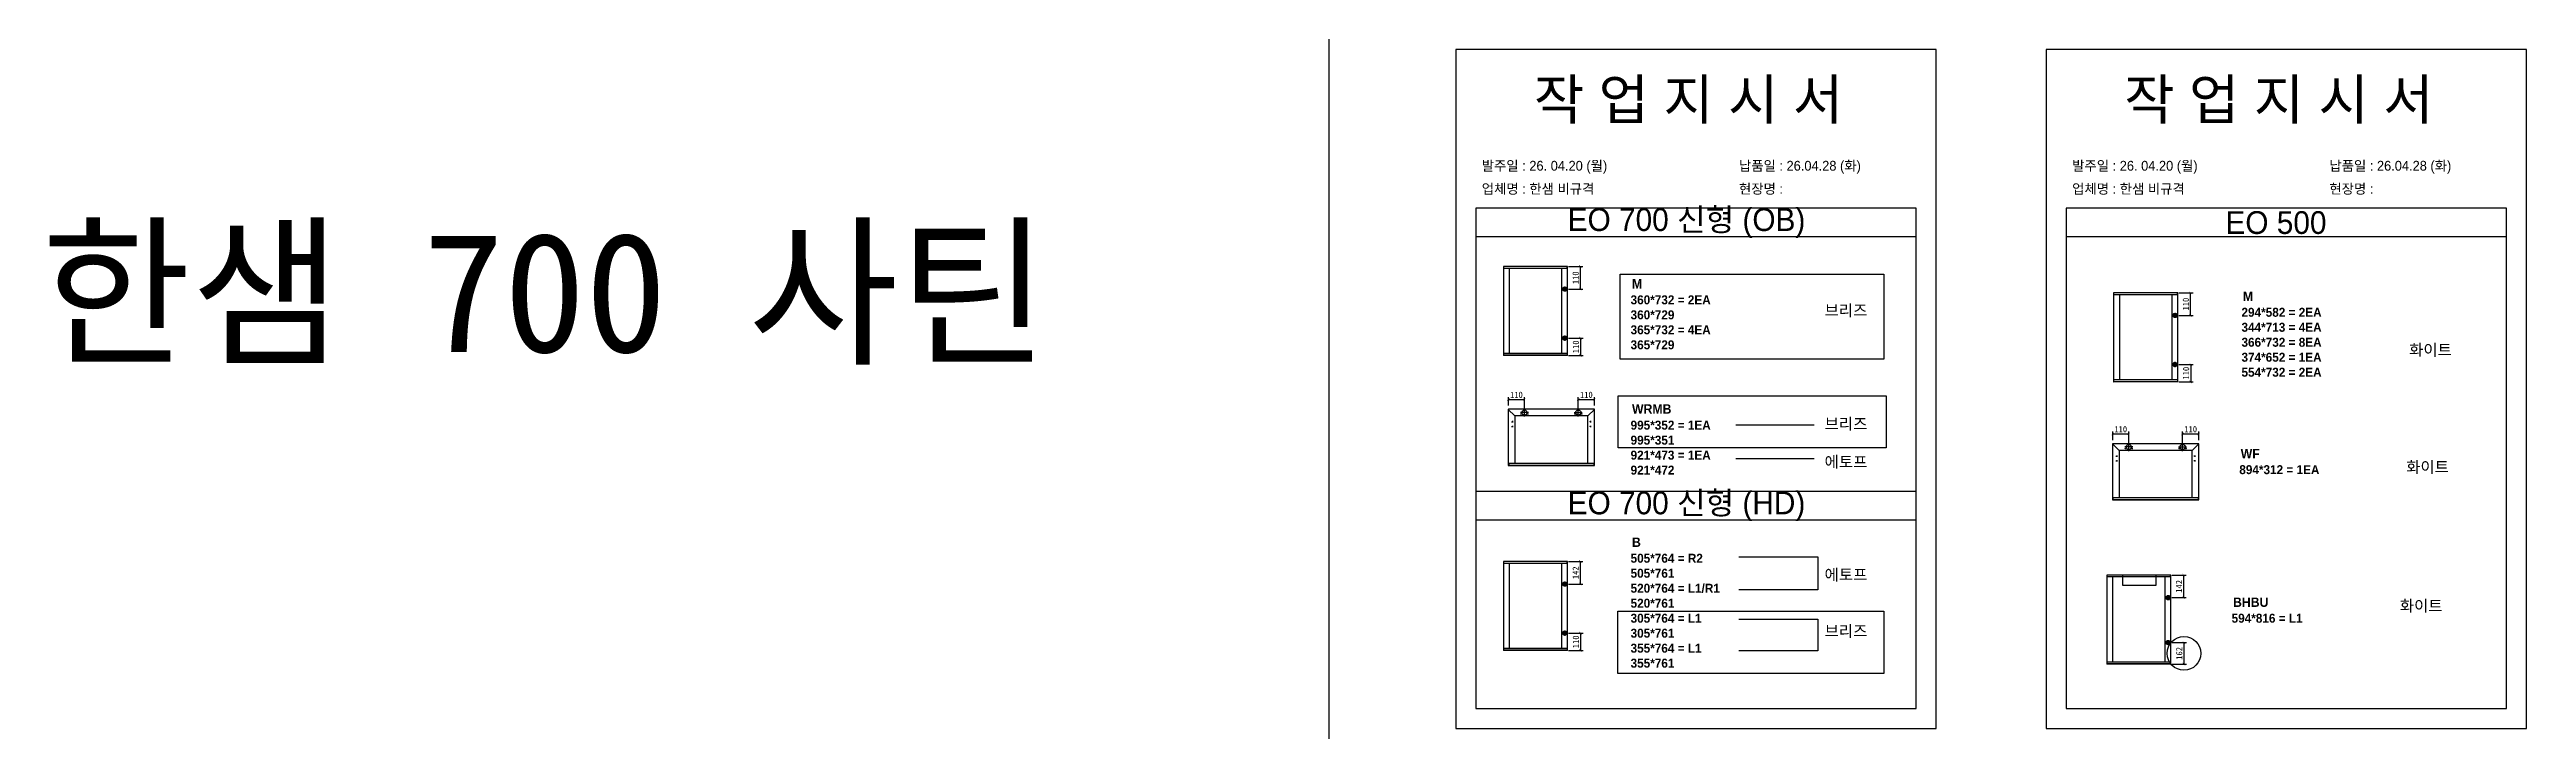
# Model space of a CAD drawing. Header units: millimetres. Extents: x -44117 to 256353, y -2095463 to 65325.
# Drawn here: x 105175 to 115096, y -884155 to -881435 of the extents above; entities that cross this region are included whole.
import ezdxf

# ---------------------------------------------------------------- set-up
doc = ezdxf.new("R2010")
doc.units = ezdxf.units.MM
doc.header["$LTSCALE"] = 10
doc.layers.add('Layer1', color=7, linetype='Continuous', lineweight=70)
doc.styles.add('MtX_Gulim', font='')
doc.styles.get('MtX_Gulim').set_extended_font_data('Gulim', bold=True)
doc.dimstyles.new('ISO-25', dxfattribs={"dimtxt": 2.5, "dimasz": 2.5, "dimexe": 1, "dimexo": 1, "dimtad": 1, "dimtxsty": 'Standard', "dimblk": 'ARCHTICK', "dimcen": 2.5, "dimadec": 0, "dimazin": 0, "dimtfac": 1, "dimtmove": 0, "dimatfit": 3, "dimfxl": 0, "dimarcsym": 0})

msp = doc.modelspace()

# ---------------------------------------------------------------- texts
at = {"linetype": 'Continuous', "style": 'MtX_Gulim'}
for s, height, p in [('M', 37.49849, (111513.13663, -882392.39339)), ('M', 37.49849, (113960.09153, -882442.24746)), ('WRMB', 37.498494, (111513.13663, -882893.71759)), ('WF', 37.498494, (113951.29376, -883072.75477)), ('B', 37.49849, (111513.13663, -883427.59843)), ('BHBU', 37.498494, (113920.55886, -883667.89447))]:
    msp.add_text(s, height=height, dxfattribs=at).set_placement(p)
at = {"attachment_point": 1}
for s, width, gutter_width, heights, insert, char_height in [('{\\fGulim|b0|i0|c129|p50;작 업 지 시 서}', 3786.0728481, 14.30944, [-178.40505], (111120.11949, -881554.22693), 160.2657825), ('{\\fGulim|b0|i0|c129|p50;작 업 지 시 서}', 3786.0728481, 14.30944, [-178.40505], (113484.96182, -881554.22693), 160.2657825), ('\\pt11;{\\fGulim|b0|i0|c129|p50;발주일 : 26. 04.20 (월)}', 3786.0728481, 14.30944, [39.49878], (110911.27661, -881880.97065), 39.2651167), ('{\\fGulim|b0|i0|c129|p50;납품일 : 26.04.28 (화)}', 3786.0728481, 14.30944, [40.16974], (111941.53143, -881880.97065), 39.2651167), ('\\pt11;{\\fGulim|b0|i0|c129|p50;발주일 : 26. 04.20 (월)}', 3786.0728481, 14.30944, [39.49878], (113276.11893, -881880.97065), 39.2651167), ('{\\fGulim|b0|i0|c129|p50;납품일 : 26.04.28 (화)}', 3786.0728481, 14.30944, [40.16974], (114306.37376, -881880.97065), 39.2651167), ('{\\fGulim|b0|i0|c129|p50;업체명 : 한샘 비규격}', 3786.0728481, 14.30944, [41.34032], (110911.27661, -881973.30226), 39.2651167), ('{\\fGulim|b0|i0|c129|p50;현장명 :}', 3786.0728481, 14.30944, [45.21037], (111941.53143, -881973.30226), 39.2651167), ('{\\fGulim|b0|i0|c129|p50;업체명 : 한샘 비규격}', 3786.0728481, 14.30944, [41.34032], (113276.11893, -881973.30226), 39.2651167), ('{\\fGulim|b0|i0|c129|p50;현장명 :}', 3786.0728481, 14.30944, [45.21037], (114306.37376, -881973.30226), 39.2651167), ('{\\fGulim|b0|i0|c129|p50;EO 700 신형 (OB)}', 2155.3243433, 8.14604, [-114.80382], (111255.50316, -882070.80772), 91.2356303), ('{\\fGulim|b0|i0|c129|p50;EO 500}', 2155.3243433, 8.14604, [-93.54386], (113890.14396, -882082.53809), 91.2356303), ('{\\f굴림|b0|i0|c129|p50;한샘} 700 {\\f굴림|b0|i0|c129|p50;사틴}', 5072.1082947, 2395.6482, [-533.35869], (105140.70232, -882167.92018), 479.1296392), ('{\\f굴림|b0|i0|c129|p50;한샘} 700 {\\f굴림|b0|i0|c129|p50;사틴}', 5072.1082947, 2395.6482, [-533.35869], (105140.70232, -882167.92018), 479.1296392), ('{\\f굴림|b0|i0|c129|p50;한샘} 700 {\\f굴림|b0|i0|c129|p50;사틴}', 5072.1082947, 2395.6482, [-533.35869], (105140.70232, -882167.92018), 479.1296392), ('{\\f굴림|b0|i0|c129|p50;한샘} 700 {\\f굴림|b0|i0|c129|p50;사틴}', 5072.1082947, 2395.6482, [-533.35869], (105140.70232, -882167.92018), 479.1296392), ('{\\f굴림|b0|i0|c129|p50;한샘} 700 {\\f굴림|b0|i0|c129|p50;사틴}', 5072.1082947, 2395.6482, [-533.35869], (105140.70232, -882167.92018), 479.1296392), ('{\\f굴림|b1|i0|c129|p50;360*732 = 2EA\\P\\C1;360*729\\P\\C256;365*732 = 4EA\\P\\C1;365*729}', 10891.9816234, 140.08053, [-217.26777], (111507.46995, -882419.74498), 36.0207087), ('{\\f굴림|b1|i0|c129|p50;브리즈}', 13746.5878503, 176.7933, [-50.51237], (112284.4943, -882457.42058), 45.4611341), ('{\\f굴림|b1|i0|c129|p50;294*582 = 2EA\\P344*713 = 4EA\\P366*732 = 8EA\\P374*652 = 1EA\\P554*732 = 2EA}', 10891.9816234, 140.08053, [-277.58816], (113954.42486, -882469.59905), 36.0207087), ('{\\f굴림|b1|i0|c129|p50;화이트}', 13746.5878503, 176.7933, [-50.51237], (114625.87589, -882615.78056), 45.4611341), ('{\\f굴림|b1|i0|c129|p50;995*352 = 1EA\\P\\C1;995*351\\P\\C256;921*473 = 1EA\\P\\C1;921*472}', 10891.9816234, 140.08053, [454.32757], (111507.46995, -882921.78947), 36.0207087), ('{\\f굴림|b1|i0|c129|p50;브리즈}', 13746.5878503, 176.7933, [-50.51237], (112284.4943, -882911.97237), 45.4611341), ('{\\f굴림|b1|i0|c129|p50;에토프}', 13746.5878503, 176.7933, [-50.57251], (112284.4943, -883064.46716), 45.4611341), ('{\\f굴림|b1|i0|c129|p50;화이트}', 13746.5878503, 176.7933, [-50.51237], (114614.14552, -883084.99531), 45.4611341), ('{\\f굴림|b1|i0|c129|p50;894*312 = 1EA}', 10891.9816234, 140.08053, [-37.11658], (113945.62709, -883100.10636), 36.0207087), ('{\\fGulim|b0|i0|c129|p50;EO 700 신형 (HD)}', 2155.3243433, 8.14604, [-114.80382], (111255.50316, -883205.72089), 91.2356303), ('{\\f굴림|b1|i0|c129|p50;505*764 = R2\\P\\C1;505*761\\P\\C256;520*764 = L1/R1\\P\\C1;520*761\\P\\C256;305*764 = L1\\P\\C1;305*761\\P\\C256;355*764 = L1\\P\\C1;355*761}', 10891.9816234, 140.08053, [-461.16989], (111507.46995, -883454.95002), 36.0207087), ('{\\f굴림|b1|i0|c129|p50;에토프}', 13746.5878503, 176.7933, [-50.57251], (112284.4943, -883516.08636), 45.4611341), ('{\\f굴림|b1|i0|c129|p50;화이트}', 13746.5878503, 176.7933, [-50.51237], (114588.73064, -883641.26351), 45.4611341), ('{\\f굴림|b1|i0|c129|p50;브리즈}', 13746.5878503, 176.7933, [-50.51237], (112284.4943, -883741.89595), 45.4611341), ('{\\f굴림|b1|i0|c129|p50;594*816 = L1}', 10891.9816234, 140.08053, [-37.02128], (113914.89219, -883695.24606), 36.0207087)]:
    msp.add_mtext_dynamic_manual_height_columns(s, width=width, gutter_width=gutter_width, heights=heights, dxfattribs=dict(at, insert=insert, char_height=char_height))

# ---------------------------------------------------------------- blocks, each defined once
blk = doc.blocks.new('_ArchTick')
at = {"color": 0, "linetype": 'ByBlock', "const_width": 0.15}
blk.add_lwpolyline([(-0.5, -0.5), (0.5, 0.5)], dxfattribs=at)
blk = doc.blocks.new('*D5819')
at = {"color": 0, "lineweight": -2}
for p, q in [((111259.1, -882304), (111316.2, -882304)), ((111306.2, -882394.6), (111306.2, -882304)), ((111259.1, -882394.6), (111316.2, -882394.6))]:
    blk.add_line(p, q, dxfattribs=at)
at = {"layer": 'Defpoints', "color": 0}
for p in [(111244.1, -882304), (111306.2, -882304), (111244.1, -882394.6)]:
    blk.add_point(p, dxfattribs=at)
at = {"color": 0, "lineweight": -2, "xscale": 10, "yscale": 10, "zscale": 10}
for p, rotation in [((111306.2, -882304), 90), ((111306.2, -882394.6), 270)]:
    blk.add_blockref('_ArchTick', p, dxfattribs=dict(at, rotation=rotation))
at = {"color": 0, "insert": (111287.5, -882349.3), "char_height": 25, "attachment_point": 5, "rotation": 90}
blk.add_mtext('110', dxfattribs=at)
blk = doc.blocks.new('*D5820')
at = {"color": 0, "lineweight": -2}
for p, q in [((111259.1, -882591), (111317.2, -882591)), ((111259.1, -882660.7), (111317.2, -882660.7)), ((111307.2, -882591), (111307.2, -882660.7))]:
    blk.add_line(p, q, dxfattribs=at)
at = {"layer": 'Defpoints', "color": 0}
for p in [(111244.1, -882591), (111244.1, -882660.7), (111307.2, -882660.7)]:
    blk.add_point(p, dxfattribs=at)
at = {"color": 0, "lineweight": -2, "xscale": 10, "yscale": 10, "zscale": 10}
for p, rotation in [((111307.2, -882591), 90), ((111307.2, -882660.7), 270)]:
    blk.add_blockref('_ArchTick', p, dxfattribs=dict(at, rotation=rotation))
at = {"color": 0, "insert": (111288.4, -882625.9), "char_height": 25, "attachment_point": 5, "rotation": 90}
blk.add_mtext('110', dxfattribs=at)
blk = doc.blocks.new('*D5821')
at = {"color": 0, "lineweight": -2}
for p, q in [((111018, -882861.6), (111018, -882827.1)), ((111018, -882837.1), (111082.5, -882837.1)), ((111082.5, -882874.4), (111082.5, -882827.1))]:
    blk.add_line(p, q, dxfattribs=at)
at = {"layer": 'Defpoints', "color": 0}
for p in [(111018, -882876.6), (111082.5, -882837.1), (111082.5, -882889.4)]:
    blk.add_point(p, dxfattribs=at)
at = {"color": 0, "lineweight": -2, "xscale": 10, "yscale": 10, "zscale": 10, "rotation": 180}
blk.add_blockref('_ArchTick', (111018, -882837.1), dxfattribs=at)
at = {"color": 0, "lineweight": -2, "xscale": 10, "yscale": 10, "zscale": 10}
blk.add_blockref('_ArchTick', (111082.5, -882837.1), dxfattribs=at)
at = {"color": 0, "insert": (111050.2, -882818.3), "char_height": 25, "attachment_point": 5}
blk.add_mtext('110', dxfattribs=at)
blk = doc.blocks.new('*D5822')
at = {"color": 0, "lineweight": -2}
for p, q in [((111298, -882874.4), (111298, -882827.1)), ((111298, -882837.1), (111362.6, -882837.1)), ((111362.6, -882861.6), (111362.6, -882827.1))]:
    blk.add_line(p, q, dxfattribs=at)
at = {"layer": 'Defpoints', "color": 0}
for p in [(111362.6, -882837.1), (111362.6, -882876.6), (111298, -882889.4)]:
    blk.add_point(p, dxfattribs=at)
at = {"color": 0, "lineweight": -2, "xscale": 10, "yscale": 10, "zscale": 10, "rotation": 180}
blk.add_blockref('_ArchTick', (111298, -882837.1), dxfattribs=at)
at = {"color": 0, "lineweight": -2, "xscale": 10, "yscale": 10, "zscale": 10}
blk.add_blockref('_ArchTick', (111362.6, -882837.1), dxfattribs=at)
at = {"color": 0, "insert": (111330.3, -882818.3), "char_height": 25, "attachment_point": 5}
blk.add_mtext('110', dxfattribs=at)
blk = doc.blocks.new('*D5823')
at = {"color": 0, "lineweight": -2}
for p, q in [((111259.1, -883485.8), (111316.2, -883485.8)), ((111259.1, -883576.4), (111316.2, -883576.4)), ((111306.2, -883576.4), (111306.2, -883485.8))]:
    blk.add_line(p, q, dxfattribs=at)
at = {"layer": 'Defpoints', "color": 0}
for p in [(111244.1, -883485.8), (111244.1, -883576.4), (111306.2, -883485.8)]:
    blk.add_point(p, dxfattribs=at)
at = {"color": 0, "lineweight": -2, "xscale": 10, "yscale": 10, "zscale": 10}
for p, rotation in [((111306.2, -883485.8), 90), ((111306.2, -883576.4), 270)]:
    blk.add_blockref('_ArchTick', p, dxfattribs=dict(at, rotation=rotation))
at = {"color": 0, "insert": (111287.5, -883531.1), "char_height": 25, "attachment_point": 5, "rotation": 90}
blk.add_mtext('142', dxfattribs=at)
blk = doc.blocks.new('*D5824')
at = {"color": 0, "lineweight": -2}
for p, q in [((111259.1, -883772.9), (111317.2, -883772.9)), ((111307.2, -883772.9), (111307.2, -883842.6)), ((111259.1, -883842.6), (111317.2, -883842.6))]:
    blk.add_line(p, q, dxfattribs=at)
at = {"layer": 'Defpoints', "color": 0}
for p in [(111244.1, -883772.9), (111244.1, -883842.6), (111307.2, -883842.6)]:
    blk.add_point(p, dxfattribs=at)
at = {"color": 0, "lineweight": -2, "xscale": 10, "yscale": 10, "zscale": 10}
for p, rotation in [((111307.2, -883772.9), 90), ((111307.2, -883842.6), 270)]:
    blk.add_blockref('_ArchTick', p, dxfattribs=dict(at, rotation=rotation))
at = {"color": 0, "insert": (111288.4, -883807.7), "char_height": 25, "attachment_point": 5, "rotation": 90}
blk.add_mtext('110', dxfattribs=at)
blk = doc.blocks.new('*D5831')
at = {"color": 0, "lineweight": -2}
for p, q in [((113703.1, -882409.5), (113760.2, -882409.5)), ((113750.2, -882500.1), (113750.2, -882409.5)), ((113703.1, -882500.1), (113760.2, -882500.1))]:
    blk.add_line(p, q, dxfattribs=at)
at = {"layer": 'Defpoints', "color": 0}
for p in [(113688.1, -882409.5), (113750.2, -882409.5), (113688.1, -882500.1)]:
    blk.add_point(p, dxfattribs=at)
at = {"color": 0, "lineweight": -2, "xscale": 10, "yscale": 10, "zscale": 10}
for p, rotation in [((113750.2, -882409.5), 90), ((113750.2, -882500.1), 270)]:
    blk.add_blockref('_ArchTick', p, dxfattribs=dict(at, rotation=rotation))
at = {"color": 0, "insert": (113731.5, -882454.8), "char_height": 25, "attachment_point": 5, "rotation": 90}
blk.add_mtext('110', dxfattribs=at)
blk = doc.blocks.new('*D5832')
at = {"color": 0, "lineweight": -2}
for p, q in [((113703.1, -882696.6), (113761.2, -882696.6)), ((113703.1, -882766.3), (113761.2, -882766.3)), ((113751.2, -882696.6), (113751.2, -882766.3))]:
    blk.add_line(p, q, dxfattribs=at)
at = {"layer": 'Defpoints', "color": 0}
for p in [(113688.1, -882696.6), (113688.1, -882766.3), (113751.2, -882766.3)]:
    blk.add_point(p, dxfattribs=at)
at = {"color": 0, "lineweight": -2, "xscale": 10, "yscale": 10, "zscale": 10}
for p, rotation in [((113751.2, -882696.6), 90), ((113751.2, -882766.3), 270)]:
    blk.add_blockref('_ArchTick', p, dxfattribs=dict(at, rotation=rotation))
at = {"color": 0, "insert": (113732.5, -882731.5), "char_height": 25, "attachment_point": 5, "rotation": 90}
blk.add_mtext('110', dxfattribs=at)
blk = doc.blocks.new('*D5833')
at = {"color": 0, "lineweight": -2}
for p, q in [((113438.5, -882999.5), (113438.5, -882964.9)), ((113438.5, -882974.9), (113503.1, -882974.9)), ((113503.1, -883012.2), (113503.1, -882964.9))]:
    blk.add_line(p, q, dxfattribs=at)
at = {"layer": 'Defpoints', "color": 0}
for p in [(113503.1, -882974.9), (113438.5, -883014.5), (113503.1, -883027.2)]:
    blk.add_point(p, dxfattribs=at)
at = {"color": 0, "lineweight": -2, "xscale": 10, "yscale": 10, "zscale": 10, "rotation": 180}
blk.add_blockref('_ArchTick', (113438.5, -882974.9), dxfattribs=at)
at = {"color": 0, "lineweight": -2, "xscale": 10, "yscale": 10, "zscale": 10}
blk.add_blockref('_ArchTick', (113503.1, -882974.9), dxfattribs=at)
at = {"color": 0, "insert": (113470.8, -882956.1), "char_height": 25, "attachment_point": 5}
blk.add_mtext('110', dxfattribs=at)
blk = doc.blocks.new('*D5834')
at = {"color": 0, "lineweight": -2}
for p, q in [((113718.6, -883012.2), (113718.6, -882964.9)), ((113718.6, -882974.9), (113783.1, -882974.9)), ((113783.1, -882999.5), (113783.1, -882964.9))]:
    blk.add_line(p, q, dxfattribs=at)
at = {"layer": 'Defpoints', "color": 0}
for p in [(113783.1, -882974.9), (113718.6, -883027.2), (113783.1, -883014.5)]:
    blk.add_point(p, dxfattribs=at)
at = {"color": 0, "lineweight": -2, "xscale": 10, "yscale": 10, "zscale": 10, "rotation": 180}
blk.add_blockref('_ArchTick', (113718.6, -882974.9), dxfattribs=at)
at = {"color": 0, "lineweight": -2, "xscale": 10, "yscale": 10, "zscale": 10}
blk.add_blockref('_ArchTick', (113783.1, -882974.9), dxfattribs=at)
at = {"color": 0, "insert": (113750.9, -882956.1), "char_height": 25, "attachment_point": 5}
blk.add_mtext('110', dxfattribs=at)
blk = doc.blocks.new('*D5835')
at = {"color": 0, "lineweight": -2}
for p, q in [((113675.9, -883540.4), (113733, -883540.4)), ((113723, -883630.9), (113723, -883540.4)), ((113675.9, -883630.9), (113733, -883630.9))]:
    blk.add_line(p, q, dxfattribs=at)
at = {"layer": 'Defpoints', "color": 0}
for p in [(113660.9, -883540.4), (113723, -883540.4), (113660.9, -883630.9)]:
    blk.add_point(p, dxfattribs=at)
at = {"color": 0, "lineweight": -2, "xscale": 10, "yscale": 10, "zscale": 10}
for p, rotation in [((113723, -883540.4), 90), ((113723, -883630.9), 270)]:
    blk.add_blockref('_ArchTick', p, dxfattribs=dict(at, rotation=rotation))
at = {"color": 0, "insert": (113704.2, -883585.6), "char_height": 25, "attachment_point": 5, "rotation": 90}
blk.add_mtext('142', dxfattribs=at)
blk = doc.blocks.new('*D5836')
at = {"color": 0, "lineweight": -2}
for p, q in [((113675.9, -883810.9), (113734, -883810.9)), ((113724, -883810.9), (113724, -883897.1)), ((113675.9, -883897.1), (113734, -883897.1))]:
    blk.add_line(p, q, dxfattribs=at)
at = {"layer": 'Defpoints', "color": 0}
for p in [(113660.9, -883810.9), (113660.9, -883897.1), (113724, -883897.1)]:
    blk.add_point(p, dxfattribs=at)
at = {"color": 0, "lineweight": -2, "xscale": 10, "yscale": 10, "zscale": 10}
for p, rotation in [((113724, -883810.9), 90), ((113724, -883897.1), 270)]:
    blk.add_blockref('_ArchTick', p, dxfattribs=dict(at, rotation=rotation))
at = {"color": 0, "insert": (113705.2, -883854), "char_height": 25, "attachment_point": 5, "rotation": 90}
blk.add_mtext('162', dxfattribs=at)

# ---------------------------------------------------------------- dimensions: what is measured, and where the dimension line sits
for base, p1, p2, text, picture, middle in [((111306.20111, -882303.95982), (111244.08177, -882394.55535), (111244.08177, -882303.95982), '110', '*D5819', (111287.45111, -882349.25758)), ((113750.22342, -882409.53314), (113688.10409, -882500.12867), (113688.10409, -882409.53314), '110', '*D5831', (113731.47342, -882454.8309)), ((111307.19466, -882660.72881), (111244.08177, -882591.03328), (111244.08177, -882660.72881), '110', '*D5820', (111288.44466, -882625.88104)), ((113751.21697, -882766.30213), (113688.10409, -882696.6066), (113688.10409, -882766.30213), '110', '*D5832', (113732.46697, -882731.45436)), ((111306.20111, -883485.79447), (111244.08177, -883576.38999), (111244.08177, -883485.79447), '142', '*D5823', (111287.45111, -883531.09223)), ((113722.99769, -883540.35213), (113660.87836, -883630.94766), (113660.87836, -883540.35213), '142', '*D5835', (113704.24769, -883585.64989)), ((111307.19466, -883842.56345), (111244.08177, -883772.86793), (111244.08177, -883842.56345), '110', '*D5824', (111288.44466, -883807.71569)), ((113723.99124, -883897.12112), (113660.87836, -883810.92325), (113660.87836, -883897.12112), '162', '*D5836', (113705.24124, -883854.02218))]:
    dim = msp.add_linear_dim(base=base, p1=p1, p2=p2, angle=90, text=text, dimstyle='ISO-25', override={"dimscale": 10, "dimasz": 1, "dimexo": 1.5, "dimtxsty": 'Standard'})
    dim.commit()
    dim.dimension.update_dxf_attribs({"geometry": picture, "text_midpoint": middle})
for base, p1, p2, picture, middle in [((111082.49571, -882837.0558), (111017.97566, -882876.6362), (111082.49571, -882889.36263), '*D5821', (111050.23569, -882818.3058)), ((111362.56553, -882837.0558), (111298.04549, -882889.36263), (111362.56553, -882876.6362), '*D5822', (111330.30551, -882818.3058)), ((113503.05729, -882974.88763), (113438.53724, -883014.46803), (113503.05729, -883027.19446), '*D5833', (113470.79726, -882956.13763)), ((113783.12711, -882974.88763), (113718.60707, -883027.19446), (113783.12711, -883014.46803), '*D5834', (113750.86709, -882956.13763))]:
    dim = msp.add_linear_dim(base=base, p1=p1, p2=p2, text='110', dimstyle='ISO-25', override={"dimscale": 10, "dimasz": 1, "dimexo": 1.5, "dimtxsty": 'Standard'})
    dim.commit()
    dim.dimension.update_dxf_attribs({"geometry": picture, "text_midpoint": middle})

# ---------------------------------------------------------------- linework, layer by layer
for p, q in [((112650.87911, -882070.51996), (110887.9555, -882070.51996)), ((115015.72143, -882070.51996), (113252.79783, -882070.51996)), ((112650.87911, -882184.99552), (110887.9555, -882184.99552)), ((115015.72143, -882184.99552), (113252.79783, -882184.99552)), ((110998.30581, -882304.21612), (110998.30581, -882660.4725)), ((111255.16687, -882304.67746), (110998.30581, -882304.67746)), ((111255.16687, -882311.64881), (110998.30581, -882311.64881)), ((111254.91057, -882303.95982), (110998.56211, -882303.95982)), ((111021.11648, -882311.13621), (111021.11648, -882653.03982)), ((111232.09991, -882653.03982), (111232.09991, -882311.64881)), ((111253.88537, -882311.64881), (111253.88537, -882303.95982)), ((111255.16687, -882660.4725), (111255.16687, -882304.21612)), ((113442.32813, -882409.78944), (113442.32813, -882766.04582)), ((113699.18918, -882410.25078), (113442.32813, -882410.25078)), ((113699.18918, -882417.22213), (113442.32813, -882417.22213)), ((113698.93288, -882409.53314), (113442.58443, -882409.53314)), ((113465.13879, -882416.70953), (113465.13879, -882758.61314)), ((113676.12222, -882758.61314), (113676.12222, -882417.22213)), ((113697.90768, -882417.22213), (113697.90768, -882409.53314)), ((113699.18918, -882766.04582), (113699.18918, -882409.78944)), ((111255.16687, -882653.03982), (110998.30581, -882653.03982)), ((111255.16687, -882660.01117), (110998.30581, -882660.01117)), ((111254.91057, -882660.72881), (110998.56211, -882660.72881)), ((110999.58731, -882660.72881), (110999.58731, -882653.03982)), ((111253.88537, -882653.03982), (111253.88537, -882660.72881)), ((113699.18918, -882758.61314), (113442.32813, -882758.61314)), ((113699.18918, -882765.58449), (113442.32813, -882765.58449)), ((113698.93288, -882766.30213), (113442.58443, -882766.30213)), ((113443.60963, -882766.30213), (113443.60963, -882758.61314)), ((113697.90768, -882758.61314), (113697.90768, -882766.30213)), ((111017.6797, -882876.6362), (111017.6797, -883100.97652)), ((111044.02045, -882902.97695), (111017.76638, -882876.42692)), ((111362.56553, -882876.34023), (111017.97566, -882876.34023)), ((111082.49571, -882905.50604), (111082.49571, -882873.21921)), ((111298.0455, -882905.50604), (111298.0455, -882873.21921)), ((111336.52074, -882902.97695), (111362.77481, -882876.42692)), ((111362.8615, -883100.97652), (111362.8615, -882876.6362)), ((111030.99806, -882926.0621), (111036.91733, -882926.0621)), ((111030.99806, -882945.00376), (111036.91733, -882945.00376)), ((111033.95769, -882923.10247), (111033.95769, -882929.02174)), ((111033.95769, -882942.04413), (111033.95769, -882947.9634)), ((111044.02045, -882902.97695), (111044.02045, -883092.98551)), ((111336.52074, -882902.97695), (111044.02045, -882902.97695)), ((111098.63913, -882889.36263), (111066.3523, -882889.36263)), ((111071.54506, -882895.2819), (111066.80964, -882895.2819)), ((111069.17735, -882892.91419), (111069.17735, -882897.64961)), ((111098.18177, -882895.2819), (111093.44636, -882895.2819)), ((111095.81407, -882892.91419), (111095.81407, -882897.64961)), ((111281.90207, -882889.36263), (111314.18891, -882889.36263)), ((111287.09485, -882895.2819), (111282.35943, -882895.2819)), ((111284.72714, -882892.91419), (111284.72714, -882897.64961)), ((111313.73156, -882895.2819), (111308.99615, -882895.2819)), ((111311.36385, -882892.91419), (111311.36385, -882897.64961)), ((111336.52074, -883092.39358), (111336.52074, -882902.97695)), ((111349.54314, -882926.0621), (111343.62387, -882926.0621)), ((111349.54314, -882945.00376), (111343.62387, -882945.00376)), ((111346.58351, -882923.10247), (111346.58351, -882929.02174)), ((111346.58351, -882942.04413), (111346.58351, -882947.9634)), ((113438.24128, -883014.46803), (113438.24128, -883238.80836)), ((113464.58203, -883040.80878), (113438.32796, -883014.25875)), ((113783.12711, -883014.17207), (113438.53724, -883014.17207)), ((113451.55964, -883063.89393), (113457.47891, -883063.89393)), ((113451.55964, -883082.8356), (113457.47891, -883082.8356)), ((113454.51927, -883060.9343), (113454.51927, -883066.85357)), ((113454.51927, -883079.87596), (113454.51927, -883085.79523)), ((113464.58203, -883040.80878), (113464.58203, -883230.81734)), ((113757.08232, -883040.80878), (113464.58203, -883040.80878)), ((113519.20071, -883027.19446), (113486.91387, -883027.19446)), ((113492.10664, -883033.11373), (113487.37122, -883033.11373)), ((113489.73893, -883030.74602), (113489.73893, -883035.48144)), ((113503.05728, -883043.33788), (113503.05728, -883011.05104)), ((113518.74335, -883033.11373), (113514.00794, -883033.11373)), ((113516.37564, -883030.74602), (113516.37564, -883035.48144)), ((113702.46365, -883027.19446), (113734.75049, -883027.19446)), ((113707.65643, -883033.11373), (113702.92101, -883033.11373)), ((113705.28872, -883030.74602), (113705.28872, -883035.48144)), ((113718.60707, -883043.33788), (113718.60707, -883011.05104)), ((113734.29314, -883033.11373), (113729.55772, -883033.11373)), ((113731.92543, -883030.74602), (113731.92543, -883035.48144)), ((113757.08232, -883040.80878), (113783.33639, -883014.25875)), ((113757.08232, -883230.22542), (113757.08232, -883040.80878)), ((113770.10472, -883063.89393), (113764.18545, -883063.89393)), ((113770.10472, -883082.8356), (113764.18545, -883082.8356)), ((113767.14509, -883060.9343), (113767.14509, -883066.85357)), ((113767.14509, -883079.87596), (113767.14509, -883085.79523)), ((113783.42307, -883238.80836), (113783.42307, -883014.46803)), ((111017.6797, -883092.39358), (111362.8615, -883092.39358)), ((111017.6797, -883100.44379), (111362.56553, -883100.44379)), ((111017.97566, -883101.27249), (111362.56553, -883101.27249)), ((111019.15951, -883092.39358), (111019.15951, -883101.27249)), ((111361.38168, -883101.27249), (111361.38168, -883092.39358)), ((112650.87911, -883205.43313), (110887.9555, -883205.43313)), ((113438.24128, -883230.22542), (113783.42307, -883230.22542)), ((113438.24128, -883238.27562), (113783.12711, -883238.27562)), ((113438.53724, -883239.10432), (113783.12711, -883239.10432)), ((113439.72109, -883230.22542), (113439.72109, -883239.10432)), ((113781.94326, -883239.10432), (113781.94326, -883230.22542)), ((112650.87911, -883319.90869), (110887.9555, -883319.90869)), ((110998.30581, -883486.05077), (110998.30581, -883842.30714)), ((111255.16687, -883486.51211), (110998.30581, -883486.51211)), ((111255.16687, -883493.48345), (110998.30581, -883493.48345)), ((111254.91057, -883485.79447), (110998.56211, -883485.79447)), ((111021.11648, -883492.97086), (111021.11648, -883834.87447)), ((111232.09991, -883834.87447), (111232.09991, -883493.48345)), ((111253.88537, -883493.48345), (111253.88537, -883485.79447)), ((111255.16687, -883842.30714), (111255.16687, -883486.05077)), ((113415.1024, -883540.60843), (113415.1024, -883896.86481)), ((113671.96345, -883541.06977), (113415.1024, -883541.06977)), ((113671.96345, -883548.04112), (113415.1024, -883548.04112)), ((113671.70715, -883540.35213), (113415.3587, -883540.35213)), ((113437.91306, -883547.52852), (113437.91306, -883889.43213)), ((113648.89649, -883889.43213), (113648.89649, -883548.04112)), ((113670.68195, -883548.04112), (113670.68195, -883540.35213)), ((113671.96345, -883896.86481), (113671.96345, -883540.60843)), ((111255.16687, -883834.87447), (110998.30581, -883834.87447)), ((111255.16687, -883841.84581), (110998.30581, -883841.84581)), ((111254.91057, -883842.56345), (110998.56211, -883842.56345)), ((110999.58731, -883842.56345), (110999.58731, -883834.87447)), ((111253.88537, -883834.87447), (111253.88537, -883842.56345)), ((113671.96345, -883889.43213), (113415.1024, -883889.43213)), ((113671.96345, -883896.40348), (113415.1024, -883896.40348)), ((113671.70715, -883897.12112), (113415.3587, -883897.12112)), ((113416.3839, -883897.12112), (113416.3839, -883889.43213)), ((113670.68195, -883889.43213), (113670.68195, -883897.12112))]:
    msp.add_line(p, q)
at = {"color": 1}
for p in [(110300.49669, 21924.9366), (110300.49669, 14161.07811), (110300.49669, 18584.38997), (110300.49669, 10820.53148), (110300.49669, 18627.87121), (110300.49669, 10864.01272), (110300.49669, 15287.32457), (110300.49669, 7523.46608), (110300.49669, 3746.75115), (110300.49669, 21924.9366), (110300.49669, 14161.07811), (110300.49669, 18584.38997), (110300.49669, 10820.53148), (110300.49669, 18627.87121), (110300.49669, 10864.01272), (110300.49669, 15287.32457), (110300.49669, 7523.46608), (110300.49669, 3746.75115), (110300.49669, 21924.9366), (110300.49669, 14161.07811), (110300.49669, 18584.38997), (110300.49669, 10820.53148), (110300.49669, 18627.87121), (110300.49669, 10864.01272), (110300.49669, 15287.32457), (110300.49669, 7523.46608), (110300.49669, 3746.75115), (110300.49669, 21924.9366), (110300.49669, 14161.07811), (110300.49669, 18584.38997), (110300.49669, 10820.53148), (110300.49669, 18627.87121), (110300.49669, 10864.01272), (110300.49669, 15287.32457), (110300.49669, 7523.46608), (110300.49669, 3746.75115), (110300.49669, 21924.9366), (110300.49669, 14161.07811), (110300.49669, 18584.38997), (110300.49669, 10820.53148), (110300.49669, 18627.87121), (110300.49669, 10864.01272), (110300.49669, 15287.32457), (110300.49669, 7523.46608), (110300.49669, 3746.75115), (110300.49669, 21924.9366), (110300.49669, 14161.07811), (110300.49669, 18584.38997), (110300.49669, 10820.53148), (110300.49669, 18627.87121), (110300.49669, 10864.01272), (110300.49669, 15287.32457), (110300.49669, 7523.46608), (110300.49669, 3746.75115), (110300.49669, 21924.9366), (110300.49669, 14161.07811), (110300.49669, 18584.38997), (110300.49669, 10820.53148), (110300.49669, 18627.87121), (110300.49669, 10864.01272), (110300.49669, 15287.32457), (110300.49669, 7523.46608), (110300.49669, 3746.75115), (110300.49669, 21924.9366), (110300.49669, 14161.07811), (110300.49669, 18584.38997), (110300.49669, 10820.53148), (110300.49669, 18627.87121), (110300.49669, 10864.01272), (110300.49669, 15287.32457), (110300.49669, 7523.46608), (110300.49669, 3746.75115), (110300.49669, 21924.9366), (110300.49669, 14161.07811), (110300.49669, 18584.38997), (110300.49669, 10820.53148), (110300.49669, 18627.87121), (110300.49669, 10864.01272), (110300.49669, 15287.32457), (110300.49669, 7523.46608), (110300.49669, 3746.75115), (110300.49669, 21924.9366), (110300.49669, 14161.07811), (110300.49669, 18584.38997), (110300.49669, 10820.53148), (110300.49669, 18627.87121), (110300.49669, 10864.01272), (110300.49669, 15287.32457), (110300.49669, 7523.46608), (110300.49669, 3746.75115), (110300.49669, 12702.87182), (110300.49669, 4939.01333), (110300.49669, 9362.32519), (110300.49669, 1598.4667), (110300.49669, 9405.80642), (110300.49669, 1641.94794), (110300.49669, 6065.25979), (110300.49669, -1698.5987), (110300.49669, -5475.31363), (110300.49669, 12702.87182), (110300.49669, 4939.01333), (110300.49669, 9362.32519), (110300.49669, 1598.4667), (110300.49669, 9405.80642), (110300.49669, 1641.94794), (110300.49669, 6065.25979), (110300.49669, -1698.5987), (110300.49669, -5475.31363), (110300.49669, 12702.87182), (110300.49669, 4939.01333), (110300.49669, 9362.32519), (110300.49669, 1598.4667), (110300.49669, 9405.80642), (110300.49669, 1641.94794), (110300.49669, 6065.25979), (110300.49669, -1698.5987), (110300.49669, -5475.31363), (110300.49669, 12702.87182), (110300.49669, 4939.01333), (110300.49669, 9362.32519), (110300.49669, 1598.4667), (110300.49669, 9405.80642), (110300.49669, 1641.94794), (110300.49669, 6065.25979), (110300.49669, -1698.5987), (110300.49669, -5475.31363), (110300.49669, 12702.87182), (110300.49669, 4939.01333), (110300.49669, 9362.32519), (110300.49669, 1598.4667), (110300.49669, 9405.80642), (110300.49669, 1641.94794), (110300.49669, 6065.25979), (110300.49669, -1698.5987), (110300.49669, -5475.31363)]:
    msp.add_xline(p, (0, 1), dxfattribs=at)
for points in [[(110807.82261, -884154.92559), (112731.012, -884154.92559), (112731.012, -881434.98631), (110807.82261, -881434.98631)], [(113172.66494, -884154.92559), (115095.85433, -884154.92559), (115095.85433, -881434.98631), (113172.66494, -881434.98631)], [(111466.30109, -882334.97015), (112522.03427, -882334.97015), (112522.03427, -882675.15084), (111466.30109, -882675.15084)], [(111457.50331, -882821.78045), (112530.83205, -882821.78045), (112530.83205, -883029.99449), (111457.50331, -883029.99449)], [(111456.77016, -883684.97063), (112521.30112, -883684.97063), (112521.30112, -883934.24096), (111456.77016, -883934.24096)]]:
    msp.add_lwpolyline(points, close=True)
for points in [[(110887.9555, -882070.51996), (110887.9555, -884074.7927), (112650.87911, -884074.7927), (112650.87911, -882070.51996)], [(113252.79783, -882070.51996), (113252.79783, -884074.7927), (115015.72143, -884074.7927), (115015.72143, -882070.51996)], [(111929.65065, -882939.08414), (112243.43801, -882939.08414)], [(111929.65065, -883073.98338), (112243.43801, -883073.98338)], [(111940.64787, -883467.95881), (112257.36783, -883467.95881), (112257.36783, -883599.92545), (111940.64787, -883599.92545)], [(113611.46215, -883540.35213), (113611.46215, -883581.66227), (113479.44344, -883581.66227), (113479.44344, -883540.35213)], [(111940.64787, -883717.22914), (112257.36783, -883717.22914), (112257.36783, -883843.3306), (111940.64787, -883843.3306)]]:
    msp.add_lwpolyline(points)
for centre, radius in [((111082.49571, -882889.36263), 10.35872), ((111298.0455, -882889.36263), 10.35872), ((111033.95769, -882926.0621), 0.88789), ((111033.95769, -882945.00376), 0.88789), ((111069.17735, -882895.2819), 0.94708), ((111095.81407, -882895.2819), 0.94708), ((111284.72714, -882895.2819), 0.94708), ((111311.36385, -882895.2819), 0.94708), ((111346.58351, -882926.0621), 0.88789), ((111346.58351, -882945.00376), 0.88789), ((113454.51927, -883063.89393), 0.88789), ((113454.51927, -883082.8356), 0.88789), ((113489.73893, -883033.11373), 0.94708), ((113503.05728, -883027.19446), 10.35872), ((113516.37564, -883033.11373), 0.94708), ((113705.28872, -883033.11373), 0.94708), ((113718.60707, -883027.19446), 10.35872), ((113731.92543, -883033.11373), 0.94708), ((113767.14509, -883063.89393), 0.88789), ((113767.14509, -883082.8356), 0.88789)]:
    msp.add_circle(centre, radius)
msp.add_circle((113723.99124, -883854.02218), 67.76268, dxfattribs=at)
for centre, radius, start, end in [((111254.91057, -882304.21612), 0.2563, 0, 90), ((113698.93288, -882409.78944), 0.2563, 0, 90), ((110998.56211, -882660.47251), 0.2563, 180, 270), ((111254.91057, -882660.47251), 0.2563, 270, 0), ((113442.58443, -882766.04583), 0.2563, 180, 270), ((113698.93288, -882766.04583), 0.2563, 270, 0), ((111017.97566, -882876.6362), 0.29596, 90, 180), ((111362.56553, -882876.6362), 0.29596, 0, 90), ((113438.53724, -883014.46803), 0.29596, 90, 180), ((113783.12711, -883014.46803), 0.29596, 0, 90), ((111017.97566, -883100.97652), 0.29596, 180, 270), ((111362.56553, -883100.97652), 0.29596, 270, 0), ((113438.53724, -883238.80836), 0.29596, 180, 270), ((113783.12711, -883238.80836), 0.29596, 270, 0), ((111254.91057, -883486.05077), 0.2563, 0, 90), ((113671.70715, -883540.60843), 0.2563, 0, 90), ((110998.56211, -883842.30715), 0.2563, 180, 270), ((111254.91057, -883842.30715), 0.2563, 270, 0), ((113415.3587, -883896.86482), 0.2563, 180, 270), ((113671.70715, -883896.86482), 0.2563, 270, 0)]:
    msp.add_arc(centre, radius, start, end)
at = {"layer": 'Layer1'}
for p, q in [((111244.08177, -882385.10914), (111244.08177, -882404.00156)), ((111244.08177, -882600.47949), (111244.08177, -882581.58707)), ((113688.10409, -882490.68245), (113688.10409, -882509.57488)), ((113688.10409, -882706.05281), (113688.10409, -882687.16039)), ((111244.08177, -883566.94378), (111244.08177, -883585.8362)), ((113660.87836, -883621.50145), (113660.87836, -883640.39387)), ((111244.08177, -883782.31414), (111244.08177, -883763.42171)), ((113660.87836, -883820.36946), (113660.87836, -883801.47704))]:
    msp.add_line(p, q, dxfattribs=at)
for points in [[(111253.52798, -882394.55535), (111234.63556, -882394.55535)], [(113697.5503, -882500.12867), (113678.65787, -882500.12867)], [(111253.52798, -882591.03328), (111234.63556, -882591.03328)], [(113697.5503, -882696.6066), (113678.65787, -882696.6066)], [(111253.52798, -883576.38999), (111234.63556, -883576.38999)], [(113670.32457, -883630.94766), (113651.43214, -883630.94766)], [(111253.52798, -883772.86793), (111234.63556, -883772.86793)], [(113670.32457, -883810.92325), (113651.43214, -883810.92325)]]:
    msp.add_lwpolyline(points, close=True, dxfattribs=at)
for centre in [(111244.08177, -882394.55535), (111244.08177, -882591.03328), (113688.10409, -882500.12867), (113688.10409, -882696.6066), (111244.08177, -883576.38999), (113660.87836, -883630.94766), (111244.08177, -883772.86793), (113660.87836, -883810.92325)]:
    msp.add_circle(centre, 6.29747, dxfattribs=at)

msp.set_redraw_order([(e.dxf.handle, doc.entitydb.next_handle()) for e in msp.query("TEXT MTEXT ATTDEF DIMENSION ARC_DIMENSION")])  # texts and dimensions are drawn at this point

doc.saveas('drawing.dxf')
